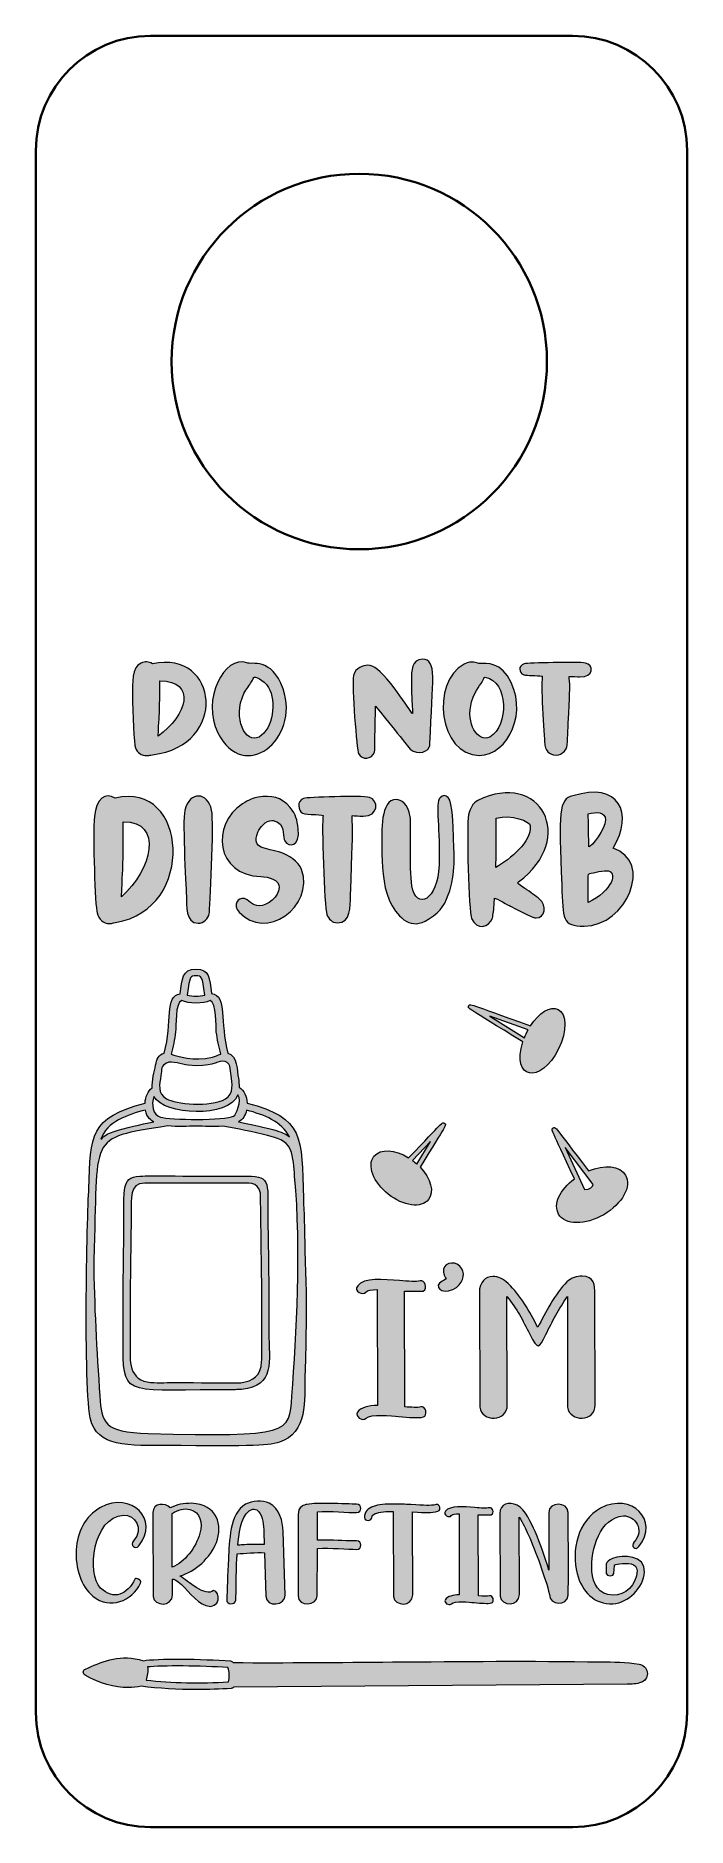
# Model space of a CAD drawing. Header units: inches. Extents: x 36 to 324, y 36 to 828.
import ezdxf

# ---------------------------------------------------------------- set-up
doc = ezdxf.new("R2010")
doc.units = ezdxf.units.IN
doc.header["$MEASUREMENT"] = 0
doc.layers.add('_U+0421_U+043B_U+043E_U+0439 1', color=7, linetype='Continuous')

msp = doc.modelspace()

# ---------------------------------------------------------------- hatches: boundary and pattern name
at = {"layer": '_U+0421_U+043B_U+043E_U+0439 1', "true_color": 0xffffff}
h = msp.add_hatch(color=7, dxfattribs=at)
h.dxf.hatch_style = 2
edge = h.paths.add_edge_path()
edge.add_spline(control_points=[(306.33, 104.55), (306.02, 106.41), (304.58, 107.84), (302.74, 108.1), (297.02, 108.94), (291.25, 109.02), (285.67, 109.1), (255.17, 109.54), (223.93, 109.28), (193.71, 109.03), (170.56, 108.84), (146.62, 108.64), (123.22, 108.76), (123.21, 108.77), (123.21, 108.77), (123.21, 108.78), (122.96, 109.19), (122.52, 109.45), (122.04, 109.49), (109.81, 110.43), (89.07, 110.64), (83.57, 109.6), (73.52, 112.72), (65.94, 109.4), (59.24, 106.47), (59.24, 106.47), (57.9, 105.88), (57.9, 105.88), (57.38, 105.65), (57.03, 105.15), (57, 104.58), (56.97, 104.01), (57.27, 103.48), (57.77, 103.2), (64.18, 99.59), (70.79, 97.72), (76.89, 97.72), (78.84, 97.72), (80.74, 97.92), (82.56, 98.31), (90.28, 97.32), (98.72, 96.82), (107.26, 96.82), (112.32, 96.82), (117.41, 97), (122.41, 97.35), (122.84, 97.38), (123.23, 97.6), (123.49, 97.94), (123.49, 97.94), (297.41, 99.21), (297.41, 99.21), (299.4, 99.22), (301.64, 99.24), (303.76, 100.06), (303.91, 100.12), (304.05, 100.18), (304.18, 100.25), (305.78, 101.07), (306.62, 102.75), (306.33, 104.55)], knot_values=[0, 0, 0, 0, 1, 1, 1, 2, 2, 2, 3, 3, 3, 4, 4, 4, 5, 5, 5, 6, 6, 6, 7, 7, 7, 8, 8, 8, 9, 9, 9, 10, 10, 10, 11, 11, 11, 12, 12, 12, 13, 13, 13, 14, 14, 14, 15, 15, 15, 16, 16, 16, 17, 17, 17, 18, 18, 18, 19, 19, 19, 20, 20, 20, 20], degree=3, periodic=1)
edge = h.paths.add_edge_path()
edge.add_spline(control_points=[(84.74, 101.06), (85.34, 102.78), (85.67, 104.94), (85.4, 106.84), (91.57, 107.52), (109.18, 107.41), (120.95, 106.56), (121.56, 104.93), (121.67, 102.1), (121.21, 100.28), (108.93, 99.47), (96.11, 99.75), (84.74, 101.06)], knot_values=[0, 0, 0, 0, 1, 1, 1, 2, 2, 2, 3, 3, 3, 4, 4, 4, 4], degree=3, periodic=1)
edge = h.paths.add_edge_path()
edge.add_spline(control_points=[(63.12, 440.2), (62.2, 442.83), (61.13, 474.36), (61.91, 482.92), (62.6, 490.44), (66.78, 493.97), (71.14, 490.9), (103.03, 499.17), (107.32, 441.61), (71.24, 436.03), (69.65, 435.85), (70.25, 435.5), (68.6, 435.5), (65.76, 435.5), (63.92, 437.44), (63.12, 440.2)], knot_values=[0, 0, 0, 0, 1, 1, 1, 2, 2, 2, 3, 3, 3, 4, 4, 4, 5, 5, 5, 5], degree=3, periodic=1)
edge = h.paths.add_edge_path()
edge.add_spline(control_points=[(74.64, 480.55), (74.64, 463.48), (74.7, 464.78), (73.85, 447.29), (87.29, 459.32), (92.53, 480.55), (74.64, 480.55)], knot_values=[0, 0, 0, 0, 1, 1, 1, 2, 2, 2, 2], degree=3, periodic=1)
edge = h.paths.add_edge_path()
edge.add_spline(control_points=[(102.63, 447.34), (102.49, 447.43), (100.76, 481.02), (101.85, 485.46), (103.95, 494.58), (112.1, 493.45), (113.73, 485.7), (114.92, 480.19), (112.93, 440.99), (112.7, 439.99), (112.16, 437.7), (110.22, 435.66), (107.85, 435.66), (101.92, 435.66), (102.63, 443.78), (102.63, 447.34)], knot_values=[0, 0, 0, 0, 1, 1, 1, 2, 2, 2, 3, 3, 3, 4, 4, 4, 5, 5, 5, 5], degree=3, periodic=1)
edge = h.paths.add_edge_path()
edge.add_spline(control_points=[(125.94, 440.57), (123.06, 443.79), (125.17, 447.19), (128.22, 446.55), (129.7, 446.28), (131.67, 443.33), (134.84, 443.33), (138.45, 443.33), (143.58, 447.48), (143.58, 451.42), (143.58, 455.15), (139.04, 456.07), (135.43, 456.29), (115.5, 456.93), (113.33, 479.22), (127.37, 488.39), (130.11, 490.17), (132.42, 491.18), (134.29, 491.42), (140.16, 492.15), (144.41, 491.69), (148.46, 486.78), (151.11, 483.57), (151.48, 481.53), (152.02, 477.39), (153.06, 469.34), (147.71, 469.04), (146.03, 472.05), (145.34, 473.35), (146.02, 478.42), (143.37, 479.99), (142.14, 480.72), (141.16, 481.08), (140.42, 481.08), (137.67, 481.08), (135.08, 478.09), (134.21, 475.88), (131.06, 467.93), (137.69, 469.31), (144.76, 466.75), (147.39, 465.79), (152.21, 463), (153.52, 459.34), (159.34, 443.05), (137.43, 427.5), (125.94, 440.57)], knot_values=[0, 0, 0, 0, 1, 1, 1, 2, 2, 2, 3, 3, 3, 4, 4, 4, 5, 5, 5, 6, 6, 6, 7, 7, 7, 8, 8, 8, 9, 9, 9, 10, 10, 10, 11, 11, 11, 12, 12, 12, 13, 13, 13, 14, 14, 14, 15, 15, 15, 15], degree=3, periodic=1)
edge = h.paths.add_edge_path()
edge.add_spline(control_points=[(164.67, 439.54), (163.52, 442.45), (162.3, 481.49), (163.01, 483.27), (163.01, 483.27), (162.98, 483.31), (162.98, 483.31), (162.98, 483.6), (159.29, 483.71), (159, 483.72), (157.72, 483.77), (154.83, 483.81), (153.89, 484.34), (151.92, 485.47), (151.31, 489.69), (154.4, 490.86), (155.88, 491.3), (179.9, 492.18), (183.5, 491.31), (187.57, 490.15), (187.78, 482.94), (180.76, 482.94), (179.68, 482.94), (179, 483.02), (176.81, 483.19), (176.7, 483.19), (175.9, 483.27), (175.83, 483.19), (175.83, 474.61), (176.67, 489.65), (175.11, 447.83), (174.95, 443.05), (175.36, 435.83), (169.24, 435.83), (167, 435.83), (165.4, 437.59), (164.67, 439.54)], knot_values=[0, 0, 0, 0, 1, 1, 1, 2, 2, 2, 3, 3, 3, 4, 4, 4, 5, 5, 5, 6, 6, 6, 7, 7, 7, 8, 8, 8, 9, 9, 9, 10, 10, 10, 11, 11, 11, 12, 12, 12, 12], degree=3, periodic=1)
edge = h.paths.add_edge_path()
edge.add_spline(control_points=[(192.23, 445.93), (189.4, 452.64), (188.97, 461.97), (188.97, 468.62), (188.97, 476.42), (188.25, 490.36), (195.33, 490.36), (197.56, 490.36), (200.58, 488.38), (201.56, 482.77), (202.11, 479.62), (201, 460.38), (202.28, 452.2), (204.27, 441.03), (213.72, 445.95), (214.28, 461.26), (214.85, 476.62), (212.53, 488.95), (214.71, 491.11), (215.9, 492.31), (217.12, 492.41), (218.36, 491.19), (220.41, 489.12), (220.55, 477.49), (220.61, 475.31), (220.84, 466.56), (221.9, 457.71), (218.39, 448.2), (216.53, 442.91), (213.93, 439.7), (208.09, 436.57), (201.17, 432.86), (195.4, 438.89), (192.23, 445.93)], knot_values=[0, 0, 0, 0, 1, 1, 1, 2, 2, 2, 3, 3, 3, 4, 4, 4, 5, 5, 5, 6, 6, 6, 7, 7, 7, 8, 8, 8, 9, 9, 9, 10, 10, 10, 11, 11, 11, 11], degree=3, periodic=1)
edge = h.paths.add_edge_path()
edge.add_spline(control_points=[(228.65, 437.81), (227.5, 440.36), (226.31, 478.46), (227.38, 483.64), (227.94, 486.17), (229.12, 488.82), (231.45, 489.97), (259.08, 503.44), (275.49, 473.35), (249.41, 453.9), (249.36, 453.86), (248.97, 453.58), (248.97, 453.52), (248.97, 453.18), (252.76, 450.68), (253.05, 450.47), (255.9, 448.49), (257.7, 447.18), (258.46, 446.55), (262.57, 443.31), (260.78, 438.01), (257.29, 438.01), (255.96, 438.01), (252.13, 439.74), (245.81, 443.21), (245.43, 443.42), (239.29, 446.8), (238.86, 446.8), (238.8, 446.73), (238.67, 444.99), (238.66, 444.9), (238.49, 441.74), (238.29, 439.27), (237.86, 437.95), (236.46, 433.68), (230.87, 432.48), (228.65, 437.81)], knot_values=[0, 0, 0, 0, 1, 1, 1, 2, 2, 2, 3, 3, 3, 4, 4, 4, 5, 5, 5, 6, 6, 6, 7, 7, 7, 8, 8, 8, 9, 9, 9, 10, 10, 10, 11, 11, 11, 12, 12, 12, 12], degree=3, periodic=1)
edge = h.paths.add_edge_path()
edge.add_spline(control_points=[(254.63, 478.79), (254.48, 480.73), (246.36, 483.88), (239.57, 482.15), (239.57, 473.77), (239.58, 471.52), (239.54, 467.57), (239.49, 462.86), (239.49, 463.4), (239.35, 460.29), (245.85, 464.06), (255.14, 471.56), (254.63, 478.79)], knot_values=[0, 0, 0, 0, 1, 1, 1, 2, 2, 2, 3, 3, 3, 4, 4, 4, 4], degree=3, periodic=1)
edge = h.paths.add_edge_path()
edge.add_spline(control_points=[(268.53, 452.62), (267.17, 484.92), (267.19, 490.63), (273.43, 491.93), (293.78, 498.41), (300.76, 484.39), (291.21, 468.79), (309.29, 463.07), (297.26, 434.38), (278.39, 434.38), (268.54, 434.38), (269.22, 437.17), (268.53, 452.62)], knot_values=[0, 0, 0, 0, 1, 1, 1, 2, 2, 2, 3, 3, 3, 4, 4, 4, 4], degree=3, periodic=1)
edge = h.paths.add_edge_path()
edge.add_spline(control_points=[(288.33, 458.89), (286.28, 458.89), (280.67, 457.53), (280.67, 457.53), (280.44, 457.53), (280.41, 457.39), (280.36, 457.16), (280.24, 456.54), (280.23, 455.04), (280.21, 454.04), (280.17, 451.75), (280.18, 450.29), (280.18, 444.86), (290.91, 449.78), (293.83, 458.89), (288.33, 458.89)], knot_values=[0, 0, 0, 0, 1, 1, 1, 2, 2, 2, 3, 3, 3, 4, 4, 4, 5, 5, 5, 5], degree=3, periodic=1)
edge = h.paths.add_edge_path()
edge.add_spline(control_points=[(287.88, 481.33), (287.88, 484.91), (283.59, 485.02), (280.28, 484.05), (280.28, 481.06), (280.49, 472.32), (280.57, 469.41), (281.57, 469.41), (287.88, 477.15), (287.88, 481.33)], knot_values=[0, 0, 0, 0, 1, 1, 1, 2, 2, 2, 3, 3, 3, 3], degree=3, periodic=1)
edge = h.paths.add_edge_path()
edge.add_spline(control_points=[(80.09, 513.2), (79.43, 514.68), (78.72, 528.28), (78.72, 537.09), (78.72, 541.46), (78.35, 549.09), (82.51, 550.68), (84.52, 551.45), (85.68, 551.44), (87.54, 550.41), (117.2, 556.49), (121.16, 514.22), (87.63, 510.14), (86.13, 510.01), (86.71, 509.75), (85.17, 509.75), (82.62, 509.75), (80.86, 511.1), (80.09, 513.2)], knot_values=[0, 0, 0, 0, 1, 1, 1, 2, 2, 2, 3, 3, 3, 4, 4, 4, 5, 5, 5, 6, 6, 6, 6], degree=3, periodic=1)
edge = h.paths.add_edge_path()
edge.add_spline(control_points=[(90.78, 542.81), (90.78, 530.41), (90.83, 531.24), (90.05, 518.41), (102.85, 527.46), (107.22, 542.81), (90.78, 542.81)], knot_values=[0, 0, 0, 0, 1, 1, 1, 2, 2, 2, 2], degree=3, periodic=1)
edge = h.paths.add_edge_path()
edge.add_spline(control_points=[(116.53, 519.77), (108.9, 534.56), (119.64, 554.43), (129.28, 550.74), (131.32, 549.81), (140.08, 553.59), (145.42, 539.24), (152.86, 516.73), (128.07, 497.26), (116.53, 519.77)], knot_values=[0, 0, 0, 0, 1, 1, 1, 2, 2, 2, 3, 3, 3, 3], degree=3, periodic=1)
edge = h.paths.add_edge_path()
edge.add_spline(control_points=[(134.7, 517.98), (141.08, 521.55), (142.42, 533.76), (138.91, 539.9), (136.66, 543.48), (132.71, 544.96), (132.31, 544.29), (132.31, 544.29), (131.9, 543.27), (131.39, 542.42), (130.31, 540.63), (129.09, 539.36), (128.04, 537.18), (122.73, 526.12), (128.88, 514.9), (134.7, 517.98)], knot_values=[0, 0, 0, 0, 1, 1, 1, 2, 2, 2, 3, 3, 3, 4, 4, 4, 5, 5, 5, 5], degree=3, periodic=1)
edge = h.paths.add_edge_path()
edge.add_spline(control_points=[(178.65, 510.63), (178.01, 511.8), (175.48, 540.96), (176.53, 545.14), (176.95, 546.87), (177.87, 548.07), (179.29, 548.71), (184.14, 551.2), (187.56, 550.46), (201.78, 529.22), (203.36, 526.85), (202.06, 528.93), (202.06, 542.93), (202.06, 547.41), (202.19, 552.34), (206.99, 552.34), (213.51, 552.34), (211.34, 543.75), (210.23, 515.08), (210.22, 514.7), (210.18, 513.76), (209.99, 513.44), (208.71, 510.8), (203.03, 509.75), (200.39, 514.02), (200.21, 514.29), (186.25, 531.61), (186.25, 531.61), (186.15, 531.51), (185.94, 511.71), (185.76, 511.35), (184.62, 507.93), (180.17, 507.79), (178.65, 510.63)], knot_values=[0, 0, 0, 0, 1, 1, 1, 2, 2, 2, 3, 3, 3, 4, 4, 4, 5, 5, 5, 6, 6, 6, 7, 7, 7, 8, 8, 8, 9, 9, 9, 10, 10, 10, 11, 11, 11, 11], degree=3, periodic=1)
edge = h.paths.add_edge_path()
edge.add_spline(control_points=[(225.35, 550.17), (229.06, 551.99), (230.83, 550.73), (231.83, 550.54), (233.28, 550.27), (239.54, 552.12), (244.55, 545.02), (254.56, 529.51), (244.73, 509.84), (232.07, 509.84), (214.3, 509.84), (210.44, 542.24), (225.35, 550.17)], knot_values=[0, 0, 0, 0, 1, 1, 1, 2, 2, 2, 3, 3, 3, 4, 4, 4, 4], degree=3, periodic=1)
edge = h.paths.add_edge_path()
edge.add_spline(control_points=[(236.67, 517.98), (245.26, 522.78), (244.92, 542.82), (234.74, 544.44), (234.31, 544.52), (234.24, 544.27), (234.07, 543.81), (232.74, 540.55), (230.39, 539.62), (228.71, 533.61), (225.89, 523.86), (231.58, 515.29), (236.67, 517.98)], knot_values=[0, 0, 0, 0, 1, 1, 1, 2, 2, 2, 3, 3, 3, 4, 4, 4, 4], degree=3, periodic=1)
edge = h.paths.add_edge_path()
edge.add_spline(control_points=[(261.07, 514.31), (260.95, 515.31), (259.11, 539.89), (259.94, 544.75), (259.94, 544.75), (259.97, 544.81), (259.97, 544.81), (259.97, 544.81), (259.94, 544.84), (259.94, 544.84), (259.94, 545.06), (253.27, 545.27), (253.03, 545.29), (252.33, 545.35), (251.82, 545.45), (251.5, 545.59), (249.74, 546.39), (249.05, 549.5), (251.97, 550.38), (253.38, 550.71), (275.67, 551.34), (278.98, 550.71), (282.76, 549.86), (282.93, 544.56), (276.44, 544.56), (276.36, 544.56), (271.92, 544.8), (271.87, 544.75), (271.87, 538.3), (272.66, 549.58), (271.2, 518.8), (271.06, 515.41), (270.98, 513.78), (270.47, 512.78), (269.76, 511.29), (268.2, 510.26), (267.2, 510.07), (264.02, 509.45), (261.43, 511.3), (261.07, 514.31)], knot_values=[0, 0, 0, 0, 1, 1, 1, 2, 2, 2, 3, 3, 3, 4, 4, 4, 5, 5, 5, 6, 6, 6, 7, 7, 7, 8, 8, 8, 9, 9, 9, 10, 10, 10, 11, 11, 11, 12, 12, 12, 13, 13, 13, 13], degree=3, periodic=1)
edge = h.paths.add_edge_path()
edge.add_spline(control_points=[(186.93, 273.69), (184.39, 273.69), (182.49, 273.41), (181.94, 272.51), (180.85, 270.87), (176.23, 272.96), (178.32, 275.41), (181.13, 278.95), (189.66, 278.22), (196.82, 277.68), (200.72, 277.31), (204.26, 277.04), (205.99, 277.5), (207.89, 278.13), (209.52, 274.32), (207.26, 273.05), (207.26, 273.05), (199, 272.96), (199, 272.96), (199, 272.96), (199.09, 221.8), (199.09, 221.8), (202.18, 221.62), (204.72, 221.43), (206.17, 221.8), (208.44, 222.52), (209.44, 217.9), (207.35, 217.35), (205.17, 216.81), (200.91, 217.17), (196.37, 217.53), (193.56, 217.72), (183.94, 218.99), (182.03, 216.81), (180.31, 215.18), (177.04, 217.72), (178.22, 219.44), (179.58, 221.62), (183.03, 222.34), (187.02, 222.43), (187.02, 222.43), (186.93, 273.69), (186.93, 273.69)], knot_values=[0, 0, 0, 0, 1, 1, 1, 2, 2, 2, 3, 3, 3, 4, 4, 4, 5, 5, 5, 6, 6, 6, 7, 7, 7, 8, 8, 8, 9, 9, 9, 10, 10, 10, 11, 11, 11, 12, 12, 12, 13, 13, 13, 14, 14, 14, 14], degree=3, periodic=1)
edge = h.paths.add_edge_path()
edge.add_spline(control_points=[(220.32, 273.69), (215.42, 271.33), (211.43, 275.23), (215.7, 277.41), (218.51, 278.95), (217.33, 278.4), (217.24, 278.86), (217.24, 278.86), (215.79, 280.94), (216.24, 282.76), (216.87, 285.84), (222.32, 286.66), (224.41, 282.85), (225.86, 280.13), (225.13, 276.04), (220.32, 273.69)], knot_values=[0, 0, 0, 0, 1, 1, 1, 2, 2, 2, 3, 3, 3, 4, 4, 4, 5, 5, 5, 5], degree=3, periodic=1)
edge = h.paths.add_edge_path()
edge.add_spline(control_points=[(244.45, 222.71), (244.54, 214.9), (233.02, 215.18), (232.3, 221.71), (232.3, 221.71), (232.11, 272.42), (232.11, 272.42), (232.11, 277.04), (234.84, 279.49), (238.01, 279.49), (240.37, 279.49), (242.73, 278.4), (244.82, 276.41), (250.26, 271.15), (254.43, 263.89), (257.97, 257), (261.24, 263.25), (265.68, 271.96), (270.85, 277.04), (272.58, 278.77), (275.21, 279.76), (277.57, 279.67), (282.92, 279.58), (283.19, 275.68), (283.19, 271.69), (283.19, 271.69), (283.37, 222.71), (283.37, 222.71), (283.37, 214.9), (271.94, 215.18), (271.13, 221.71), (271.13, 221.71), (271.04, 270.6), (271.04, 270.6), (267.32, 265.25), (264.41, 259.63), (261.51, 253.82), (258.33, 247.56), (258.15, 246.66), (254.43, 253.91), (251.17, 260.35), (248.81, 265.07), (244.27, 270.6), (244.27, 270.6), (244.45, 222.71), (244.45, 222.71)], knot_values=[0, 0, 0, 0, 1, 1, 1, 2, 2, 2, 3, 3, 3, 4, 4, 4, 5, 5, 5, 6, 6, 6, 7, 7, 7, 8, 8, 8, 9, 9, 9, 10, 10, 10, 11, 11, 11, 12, 12, 12, 13, 13, 13, 14, 14, 14, 15, 15, 15, 15], degree=3, periodic=1)
edge = h.paths.add_edge_path()
edge.add_spline(control_points=[(53.85, 158.69), (54.36, 166.24), (57.72, 173.6), (64.64, 177.34), (78.23, 184.71), (90.86, 171.95), (81.53, 160.4), (79.94, 158.43), (77.53, 160.78), (79.24, 162.62), (84.07, 167.89), (79.81, 174.3), (74.74, 173.98), (61.28, 173.09), (58.23, 148.03), (64.64, 141.74), (70.42, 136.03), (76.58, 138.89), (79.75, 145.68), (80.13, 146.44), (83.05, 145.3), (82.35, 143.9), (78.42, 135.91), (68.89, 131.97), (61.28, 138.13), (56.07, 142.31), (53.34, 150.56), (53.85, 158.69)], knot_values=[0, 0, 0, 0, 1, 1, 1, 2, 2, 2, 3, 3, 3, 4, 4, 4, 5, 5, 5, 6, 6, 6, 7, 7, 7, 8, 8, 8, 9, 9, 9, 9], degree=3, periodic=1)
edge = h.paths.add_edge_path()
edge.add_spline(control_points=[(96.41, 138.76), (96.41, 133.3), (88.41, 133.49), (87.84, 138.06), (87.84, 138.06), (87.78, 175.06), (87.78, 175.06), (87.78, 179.5), (93.3, 179.57), (95.46, 177.15), (98.25, 178.61), (101.62, 179.25), (104.79, 179.18), (116.41, 178.8), (118.76, 169.29), (115.84, 161.92), (113.23, 155.2), (106.51, 148.85), (99.71, 147.07), (99.78, 147.01), (99.9, 147.01), (99.97, 146.95), (102.89, 144.98), (111.27, 137.43), (114.5, 140.66), (117.99, 140.41), (117.61, 131.91), (111.2, 133.94), (106.82, 135.33), (102.44, 141.93), (99.01, 144.47), (98.06, 145.23), (97.17, 145.68), (96.41, 145.68), (96.41, 145.68), (96.41, 138.76), (96.41, 138.76)], knot_values=[0, 0, 0, 0, 1, 1, 1, 2, 2, 2, 3, 3, 3, 4, 4, 4, 5, 5, 5, 6, 6, 6, 7, 7, 7, 8, 8, 8, 9, 9, 9, 10, 10, 10, 11, 11, 11, 12, 12, 12, 12], degree=3, periodic=1)
edge = h.paths.add_edge_path()
edge.add_spline(control_points=[(96.35, 151.01), (101.68, 152.98), (106.89, 159.77), (108.54, 165.92), (109.81, 170.74), (108.85, 175.12), (104.09, 176.46), (101.68, 177.15), (98.76, 176.27), (96.28, 174.74), (96.28, 174.74), (96.35, 151.01), (96.35, 151.01)], knot_values=[0, 0, 0, 0, 1, 1, 1, 2, 2, 2, 3, 3, 3, 4, 4, 4, 4], degree=3, periodic=1)
edge = h.paths.add_edge_path()
edge.add_spline(control_points=[(146.25, 138.51), (146.44, 134.25), (137.94, 132.73), (137.75, 138.19), (137.75, 138.19), (137.11, 157.35), (137.11, 157.35), (133.43, 157.54), (128.29, 157.04), (125.05, 156.91), (124.99, 156.21), (124.92, 155.51), (124.92, 154.82), (124.54, 147.64), (124.61, 139.9), (124.42, 136.35), (124.16, 134.06), (120.23, 134.38), (120.42, 136.54), (120.67, 140.6), (120.67, 147.77), (121.18, 154.43), (121.56, 162.3), (121.62, 174.74), (128.73, 178.74), (131.84, 180.45), (136.1, 180.64), (139.21, 179.18), (143.78, 176.9), (145.24, 171.38), (145.36, 166.68), (145.36, 166.68), (146.25, 138.51), (146.25, 138.51)], knot_values=[0, 0, 0, 0, 1, 1, 1, 2, 2, 2, 3, 3, 3, 4, 4, 4, 5, 5, 5, 6, 6, 6, 7, 7, 7, 8, 8, 8, 9, 9, 9, 10, 10, 10, 11, 11, 11, 11], degree=3, periodic=1)
edge = h.paths.add_edge_path()
edge.add_spline(control_points=[(136.86, 166.37), (136.73, 169.6), (136.41, 173.16), (134.64, 175.38), (133.43, 176.9), (131.78, 176.9), (130.32, 175.89), (126.45, 173.09), (125.69, 164.72), (125.31, 160.66), (126.38, 160.72), (127.59, 160.91), (132.03, 160.97), (133.75, 161.04), (135.46, 161.04), (136.99, 160.97), (136.99, 160.97), (136.86, 166.37), (136.86, 166.37)], knot_values=[0, 0, 0, 0, 1, 1, 1, 2, 2, 2, 3, 3, 3, 4, 4, 4, 5, 5, 5, 6, 6, 6, 6], degree=3, periodic=1)
edge = h.paths.add_edge_path()
edge.add_spline(control_points=[(160.45, 138.32), (160.52, 134.06), (151.95, 133.17), (151.95, 138.32), (151.95, 138.32), (152.07, 174.23), (152.07, 174.23), (152.07, 175.76), (152.2, 177.03), (153.72, 177.92), (154.36, 178.36), (155.12, 178.61), (155.95, 178.68), (158.42, 179.19), (161.98, 179.19), (165.59, 179.12), (170.86, 179.06), (176.2, 178.8), (177.72, 178.8), (180.45, 178.8), (180.26, 175.12), (177.78, 175.06), (174.23, 175.12), (165.97, 175.82), (160.52, 175.44), (160.52, 175.44), (160.52, 174.11), (160.52, 174.11), (160.52, 174.11), (160.58, 162.88), (160.58, 162.88), (162.17, 162.88), (163.88, 162.88), (165.59, 162.88), (170.86, 162.75), (176.19, 162.5), (177.72, 162.56), (180.45, 162.56), (180.26, 158.82), (177.78, 158.82), (174.23, 158.88), (165.97, 159.58), (160.58, 159.2), (160.58, 159.2), (160.45, 138.32), (160.45, 138.32)], knot_values=[0, 0, 0, 0, 1, 1, 1, 2, 2, 2, 3, 3, 3, 4, 4, 4, 5, 5, 5, 6, 6, 6, 7, 7, 7, 8, 8, 8, 9, 9, 9, 10, 10, 10, 11, 11, 11, 12, 12, 12, 13, 13, 13, 14, 14, 14, 15, 15, 15, 15], degree=3, periodic=1)
edge = h.paths.add_edge_path()
edge.add_spline(control_points=[(189.7, 175.44), (186.65, 175.12), (184.62, 174.42), (184.56, 172.97), (184.56, 171.57), (181.32, 170.87), (181.32, 172.97), (181.32, 175.44), (182.84, 176.96), (185.26, 177.79), (187.54, 178.68), (190.72, 178.87), (194.21, 178.87), (196.68, 178.87), (199.28, 178.74), (201.82, 178.61), (208.11, 178.3), (210.14, 177.98), (213, 178.61), (214.65, 178.99), (215.34, 176.26), (213.82, 175.76), (210.58, 174.74), (209.06, 175.12), (202.52, 175.38), (202.58, 174.68), (202.52, 173.92), (202.52, 173.35), (202.52, 173.35), (202.65, 138.76), (202.65, 138.76), (202.65, 133.3), (194.65, 133.49), (194.08, 138.06), (194.08, 138.06), (194.02, 175.06), (194.02, 175.06), (194.02, 175.25), (194.02, 175.44), (194.02, 175.63), (192.43, 175.63), (190.97, 175.57), (189.7, 175.44)], knot_values=[0, 0, 0, 0, 1, 1, 1, 2, 2, 2, 3, 3, 3, 4, 4, 4, 5, 5, 5, 6, 6, 6, 7, 7, 7, 8, 8, 8, 9, 9, 9, 10, 10, 10, 11, 11, 11, 12, 12, 12, 13, 13, 13, 14, 14, 14, 14], degree=3, periodic=1)
edge = h.paths.add_edge_path()
edge.add_spline(control_points=[(223.18, 174.55), (221.4, 174.55), (220.07, 174.36), (219.69, 173.73), (218.93, 172.58), (215.69, 174.04), (217.15, 175.76), (219.12, 178.23), (225.08, 177.72), (230.1, 177.34), (232.83, 177.09), (235.3, 176.9), (236.51, 177.22), (237.84, 177.66), (238.98, 175), (237.4, 174.11), (237.4, 174.11), (231.62, 174.04), (231.62, 174.04), (231.62, 174.04), (231.68, 138.25), (231.68, 138.25), (233.84, 138.13), (235.62, 138), (236.64, 138.25), (238.22, 138.76), (238.92, 135.52), (237.46, 135.14), (235.94, 134.76), (232.95, 135.02), (229.78, 135.27), (227.81, 135.4), (221.08, 136.29), (219.75, 134.76), (218.54, 133.62), (216.26, 135.4), (217.08, 136.6), (218.04, 138.13), (220.45, 138.63), (223.24, 138.7), (223.24, 138.7), (223.18, 174.55), (223.18, 174.55)], knot_values=[0, 0, 0, 0, 1, 1, 1, 2, 2, 2, 3, 3, 3, 4, 4, 4, 5, 5, 5, 6, 6, 6, 7, 7, 7, 8, 8, 8, 9, 9, 9, 10, 10, 10, 11, 11, 11, 12, 12, 12, 13, 13, 13, 14, 14, 14, 14], degree=3, periodic=1)
edge = h.paths.add_edge_path()
edge.add_spline(control_points=[(248.87, 178.3), (252.36, 176.65), (255.15, 170.3), (256.74, 166.68), (259.09, 161.29), (261.18, 155.32), (262.9, 149.68), (262.9, 149.68), (262.83, 175.19), (262.83, 175.19), (262.83, 180.01), (271.34, 180.01), (271.34, 175.19), (271.34, 171.06), (271.72, 145.04), (271.34, 138.57), (271.02, 133.49), (263.15, 134.13), (263.09, 138.89), (261.44, 146.12), (256.93, 157.99), (253.76, 165.35), (252.61, 167.95), (251.28, 170.68), (249.69, 173.03), (249.69, 173.03), (249.82, 138.89), (249.82, 138.89), (249.82, 133.43), (241.82, 133.62), (241.25, 138.19), (241.25, 138.19), (241.19, 174.62), (241.19, 174.62), (241.19, 179.25), (245.38, 180.01), (248.87, 178.3)], knot_values=[0, 0, 0, 0, 1, 1, 1, 2, 2, 2, 3, 3, 3, 4, 4, 4, 5, 5, 5, 6, 6, 6, 7, 7, 7, 8, 8, 8, 9, 9, 9, 10, 10, 10, 11, 11, 11, 12, 12, 12, 12], degree=3, periodic=1)
edge = h.paths.add_edge_path()
edge.add_spline(control_points=[(302.6, 160.02), (301.07, 158.05), (298.85, 160.27), (300.5, 162.11), (305.39, 167.38), (300.95, 173.92), (295.8, 173.6), (285.58, 172.97), (281.14, 158.94), (281.9, 149.1), (282.29, 143.65), (284.82, 138.76), (291.17, 138.57), (296.69, 138.38), (301.71, 143.14), (301.84, 149.3), (301.9, 152.85), (297.39, 152.91), (294.09, 152.41), (292.7, 152.15), (291.93, 152.09), (291.87, 151.64), (291.87, 151.64), (291.62, 148.15), (291.62, 148.15), (291.55, 146.88), (288.25, 146.82), (288.25, 148.22), (288.25, 151.52), (287.3, 153.42), (290.98, 154.82), (295.74, 156.59), (305.52, 156.28), (305.14, 148.79), (304.76, 141.93), (298.03, 135.21), (291.17, 134.76), (282.86, 134.32), (277.46, 140.28), (275.37, 148.09), (272.64, 158.31), (275.68, 171.57), (285.71, 177.03), (299.3, 184.33), (311.99, 171.57), (302.6, 160.02)], knot_values=[0, 0, 0, 0, 1, 1, 1, 2, 2, 2, 3, 3, 3, 4, 4, 4, 5, 5, 5, 6, 6, 6, 7, 7, 7, 8, 8, 8, 9, 9, 9, 10, 10, 10, 11, 11, 11, 12, 12, 12, 13, 13, 13, 14, 14, 14, 15, 15, 15, 15], degree=3, periodic=1)
edge = h.paths.add_edge_path()
edge.add_spline(control_points=[(296.76, 324.25), (294.32, 328.44), (287.4, 329.1), (280.32, 326.2), (265.17, 346.08), (265.86, 345.8), (264.76, 345.15), (263.67, 344.49), (263.76, 345.18), (274.14, 322.7), (267.74, 317.94), (264.64, 311.34), (267.15, 307.02), (269.99, 302.14), (278.92, 302.04), (287.1, 306.8), (295.27, 311.56), (299.6, 319.37), (296.76, 324.25)], knot_values=[0, 0, 0, 0, 1, 1, 1, 2, 2, 2, 3, 3, 3, 4, 4, 4, 5, 5, 5, 6, 6, 6, 6], degree=3, periodic=1)
edge = h.paths.add_edge_path()
edge.add_spline(control_points=[(282.47, 320.07), (282.14, 319.34), (281.14, 317.91), (278.56, 317.9), (278.56, 317.9), (270.01, 336.44), (270.01, 336.44), (270.01, 336.44), (282.47, 320.07), (282.47, 320.07)], knot_values=[0, 0, 0, 0, 1, 1, 1, 2, 2, 2, 3, 3, 3, 3], degree=3, periodic=1)
edge = h.paths.add_edge_path()
edge.add_spline(control_points=[(216.71, 347.18), (215.71, 347.95), (216.24, 347.97), (200.83, 331.95), (194.77, 335.7), (188.28, 336.12), (185.5, 332.62), (182.34, 328.64), (185.18, 321.13), (191.84, 315.84), (198.5, 310.55), (206.46, 309.48), (209.62, 313.46), (212.32, 316.85), (210.63, 322.82), (205.94, 327.79), (217.62, 346.95), (217.72, 346.41), (216.71, 347.18)], knot_values=[0, 0, 0, 0, 1, 1, 1, 2, 2, 2, 3, 3, 3, 4, 4, 4, 5, 5, 5, 6, 6, 6, 6], degree=3, periodic=1)
edge = h.paths.add_edge_path()
edge.add_spline(control_points=[(204.45, 329.18), (203.84, 329.69), (203.08, 330.32), (202.49, 330.79), (202.49, 330.79), (210.51, 339.13), (210.51, 339.13), (210.51, 339.13), (204.45, 329.18), (204.45, 329.18)], knot_values=[0, 0, 0, 0, 1, 1, 1, 2, 2, 2, 3, 3, 3, 3], degree=3, periodic=1)
edge = h.paths.add_edge_path()
edge.add_spline(control_points=[(266.92, 397.55), (263.57, 399.21), (258.51, 396.05), (254.74, 390.31), (226.82, 400.25), (227.94, 400.26), (227.39, 399.1), (226.83, 397.95), (226.13, 398.84), (251.31, 383.17), (246, 366.74), (259.17, 364.11), (267.13, 380.16), (270.93, 387.82), (270.84, 395.61), (266.92, 397.55)], knot_values=[0, 0, 0, 0, 1, 1, 1, 2, 2, 2, 3, 3, 3, 4, 4, 4, 5, 5, 5, 5], degree=3, periodic=1)
edge = h.paths.add_edge_path()
edge.add_spline(control_points=[(253.72, 388.55), (253.22, 387.55), (252.52, 386.1), (252.05, 385.06), (252.05, 385.06), (236.71, 394.61), (236.71, 394.61), (236.71, 394.61), (253.72, 388.55), (253.72, 388.55)], knot_values=[0, 0, 0, 0, 1, 1, 1, 2, 2, 2, 3, 3, 3, 3], degree=3, periodic=1)
edge = h.paths.add_edge_path()
edge.add_spline(control_points=[(154.93, 289.79), (154.92, 302.23), (154.48, 307.64), (154.31, 313.92), (153.59, 341.51), (154.63, 349.39), (129.41, 356.15), (129.25, 359.02), (128.09, 361.8), (125.94, 363.14), (125.94, 364.35), (125.78, 365.68), (125.55, 367.19), (125.06, 370.32), (125.14, 377.24), (120.9, 378.16), (117.17, 392.07), (120.83, 403.51), (113.71, 404.54), (112.89, 411.58), (112.62, 415.37), (106.82, 415.38), (100.73, 415.39), (100.65, 410.94), (99.89, 404.5), (92.86, 403.44), (96.52, 392.1), (92.77, 378.14), (90.23, 377.78), (89.48, 375.24), (88.96, 372.9), (88.33, 370.02), (87.39, 366.11), (87.41, 362.89), (85.52, 361.49), (84.46, 358.85), (84.28, 356.13), (59.71, 349.6), (60.24, 342.28), (59.47, 318.24), (58.65, 307.91), (56.68, 223.8), (60.77, 214.29), (65.39, 203.55), (78.46, 204.76), (100.3, 204.68), (136.4, 204.53), (140.35, 204.58), (145.74, 207.09), (156.81, 212.26), (154.7, 227.67), (155.02, 237.76), (156.1, 271.69), (155.41, 275.58), (154.93, 289.79)], knot_values=[0, 0, 0, 0, 1, 1, 1, 2, 2, 2, 3, 3, 3, 4, 4, 4, 5, 5, 5, 6, 6, 6, 7, 7, 7, 8, 8, 8, 9, 9, 9, 10, 10, 10, 11, 11, 11, 12, 12, 12, 13, 13, 13, 14, 14, 14, 15, 15, 15, 16, 16, 16, 17, 17, 17, 18, 18, 18, 18], degree=3, periodic=1)
edge = h.paths.add_edge_path()
edge.add_spline(control_points=[(85.72, 210.05), (65.83, 210.56), (65.12, 214.94), (64.33, 226.51), (62.96, 246.75), (61.72, 266.95), (61.63, 286.7), (63.77, 342.73), (57.98, 340.23), (94.38, 346.05), (98.61, 345.54), (103.24, 345.91), (106.82, 345.91), (110.28, 345.91), (114.59, 345.58), (118.63, 345.97), (125.32, 344.87), (131.93, 343.39), (138.5, 341.75), (142.54, 340.74), (146.58, 339.91), (148.45, 335.74), (150.09, 332.11), (150.07, 327.72), (150.43, 323.81), (153.49, 290.58), (151.13, 254.41), (149.26, 226.51), (148.16, 210.05), (148.4, 208.44), (85.72, 210.05)], knot_values=[0, 0, 0, 0, 1, 1, 1, 2, 2, 2, 3, 3, 3, 4, 4, 4, 5, 5, 5, 6, 6, 6, 7, 7, 7, 8, 8, 8, 9, 9, 9, 10, 10, 10, 10], degree=3, periodic=1)
edge = h.paths.add_edge_path()
edge.add_spline(control_points=[(129.16, 353.03), (136.91, 350.92), (144.71, 348.1), (148.18, 341.16), (146.55, 342.56), (144.79, 344), (125.56, 347.83), (127.6, 348.92), (128.66, 350.67), (129.16, 353.03)], knot_values=[0, 0, 0, 0, 1, 1, 1, 2, 2, 2, 3, 3, 3, 3], degree=3, periodic=1)
edge = h.paths.add_edge_path()
edge.add_spline(control_points=[(106.82, 412.34), (109.43, 412.35), (109.51, 412.58), (110.76, 403.9), (108.26, 403.23), (105.42, 403.26), (102.91, 403.91), (104.22, 412.82), (104.21, 412.33), (106.82, 412.34)], knot_values=[0, 0, 0, 0, 1, 1, 1, 2, 2, 2, 3, 3, 3, 3], degree=3, periodic=1)
edge = h.paths.add_edge_path()
edge.add_spline(control_points=[(97.8, 387.58), (98.09, 389.92), (97.48, 400.58), (100.55, 401.48), (103.36, 399.98), (110.27, 399.92), (113.05, 401.45), (116.06, 400.58), (115.52, 389.84), (115.8, 387.58), (116.22, 384.27), (116.92, 381.03), (117.79, 377.82), (116.51, 377.36), (115.25, 376.69), (114.05, 376.41), (105.62, 374.43), (98.8, 376.91), (95.78, 377.73), (96.67, 380.97), (97.38, 384.24), (97.8, 387.58)], knot_values=[0, 0, 0, 0, 1, 1, 1, 2, 2, 2, 3, 3, 3, 4, 4, 4, 5, 5, 5, 6, 6, 6, 7, 7, 7, 7], degree=3, periodic=1)
edge = h.paths.add_edge_path()
edge.add_spline(control_points=[(91.33, 368.28), (91.75, 370.98), (91.29, 372.72), (93.82, 373.86), (96.48, 375.05), (100.37, 373.1), (103.38, 372.83), (114.14, 371.89), (115.62, 374.65), (118.51, 374.7), (122.36, 374.77), (121.94, 370.75), (122.33, 368.29), (122.85, 365.04), (123.67, 360.19), (119.9, 358), (113.2, 354.13), (97.58, 355.79), (93.74, 358.01), (89.6, 360.41), (90.75, 364.53), (91.33, 368.28)], knot_values=[0, 0, 0, 0, 1, 1, 1, 2, 2, 2, 3, 3, 3, 4, 4, 4, 5, 5, 5, 6, 6, 6, 7, 7, 7, 7], degree=3, periodic=1)
edge = h.paths.add_edge_path()
edge.add_spline(control_points=[(125.39, 359.74), (127.25, 357.15), (124.55, 350.91), (123.47, 350.34), (119.63, 348.32), (95.2, 348.7), (91.17, 349.92), (87.76, 350.95), (86.92, 355.55), (88.24, 359.05), (92.62, 350.74), (121.24, 349.29), (125.39, 359.74)], knot_values=[0, 0, 0, 0, 1, 1, 1, 2, 2, 2, 3, 3, 3, 4, 4, 4, 4], degree=3, periodic=1)
edge = h.paths.add_edge_path()
edge.add_spline(control_points=[(84.46, 353.07), (85.13, 349.55), (86.93, 348.47), (88.24, 347.78), (82.15, 346.68), (76.03, 345.34), (70.24, 343.47), (67.93, 342.72), (66.11, 341.61), (64.72, 340.14), (67.43, 348), (76.5, 350.96), (84.46, 353.07)], knot_values=[0, 0, 0, 0, 1, 1, 1, 2, 2, 2, 3, 3, 3, 4, 4, 4, 4], degree=3, periodic=1)
edge = h.paths.add_edge_path()
edge.add_spline(control_points=[(138.65, 301.47), (138.36, 321.12), (140.51, 323.83), (129.49, 323.82), (86.58, 323.78), (89.47, 324.2), (81.92, 323.83), (73.19, 323.41), (75.21, 318.04), (74.85, 293.71), (74.62, 278.2), (74.52, 262.69), (74.59, 247.18), (74.68, 225.6), (77.15, 229.43), (124.25, 229.43), (124.73, 229.43), (126.97, 229.53), (126.97, 229.53), (142.01, 231.2), (139.01, 241.62), (139.05, 254.93), (139.11, 270.45), (138.89, 285.96), (138.65, 301.47)], knot_values=[0, 0, 0, 0, 1, 1, 1, 2, 2, 2, 3, 3, 3, 4, 4, 4, 5, 5, 5, 6, 6, 6, 7, 7, 7, 8, 8, 8, 8], degree=3, periodic=1)
edge = h.paths.add_edge_path()
edge.add_spline(control_points=[(135.84, 241.71), (135.49, 235.72), (132.19, 233.24), (126.66, 232.48), (126.66, 232.48), (122.81, 232.37), (96.94, 232.6), (93.15, 232.63), (89.05, 232.16), (85.29, 232.86), (76.31, 234.54), (77.78, 243.94), (77.72, 251.06), (77.57, 268.56), (77.96, 292.27), (78.2, 308.33), (78.28, 313.38), (77.07, 320.71), (84.15, 320.71), (93.15, 320.7), (116.61, 320.7), (125.59, 320.71), (129.64, 320.71), (134.13, 321.72), (135.32, 316.31), (135.43, 315.83), (135.91, 273.84), (135.91, 273.35), (135.95, 269.19), (136.07, 245.7), (135.84, 241.71)], knot_values=[0, 0, 0, 0, 1, 1, 1, 2, 2, 2, 3, 3, 3, 4, 4, 4, 5, 5, 5, 6, 6, 6, 7, 7, 7, 8, 8, 8, 9, 9, 9, 10, 10, 10, 10], degree=3, periodic=1)

# ---------------------------------------------------------------- linework, layer by layer
at = {"layer": '_U+0421_U+043B_U+043E_U+0439 1', "color": 1, "lineweight": 35, "true_color": 0xff0000}
for points, knots in [([(36, 777.28), (36, 777.28), (36, 86.72), (36, 86.72), (36, 58.71), (58.71, 36), (86.72, 36), (86.72, 36), (273.28, 36), (273.28, 36), (301.29, 36), (324, 58.71), (324, 86.72), (324, 86.72), (324, 777.28), (324, 777.28), (324, 805.29), (301.29, 828), (273.28, 828), (273.28, 828), (86.72, 828), (86.72, 828), (58.71, 828), (36, 805.29), (36, 777.28)], [0, 0, 0, 0, 1, 1, 1, 2, 2, 2, 3, 3, 3, 4, 4, 4, 5, 5, 5, 6, 6, 6, 7, 7, 7, 8, 8, 8, 8]), ([(179, 601), (133.16, 601), (96, 638.16), (96, 684), (96, 729.84), (133.16, 767), (179, 767), (224.84, 767), (262, 729.84), (262, 684), (262, 638.16), (224.84, 601), (179, 601)], [0, 0, 0, 0, 1, 1, 1, 2, 2, 2, 3, 3, 3, 4, 4, 4, 4])]:
    msp.add_open_spline(points, degree=3, knots=knots, dxfattribs=at)
at = {"layer": '_U+0421_U+043B_U+043E_U+0439 1', "lineweight": 0}
for points, knots in [([(80.09, 513.2), (79.43, 514.68), (78.72, 528.28), (78.72, 537.09), (78.72, 541.46), (78.35, 549.09), (82.51, 550.68), (84.52, 551.45), (85.68, 551.44), (87.54, 550.41), (117.2, 556.49), (121.16, 514.22), (87.63, 510.14), (86.13, 510.01), (86.71, 509.75), (85.17, 509.75), (82.62, 509.75), (80.86, 511.1), (80.09, 513.2)], [0, 0, 0, 0, 1, 1, 1, 2, 2, 2, 3, 3, 3, 4, 4, 4, 5, 5, 5, 6, 6, 6, 6]), ([(116.53, 519.77), (108.9, 534.56), (119.64, 554.43), (129.28, 550.74), (131.32, 549.81), (140.08, 553.59), (145.42, 539.24), (152.86, 516.73), (128.07, 497.26), (116.53, 519.77)], [0, 0, 0, 0, 1, 1, 1, 2, 2, 2, 3, 3, 3, 3]), ([(178.65, 510.63), (178.01, 511.8), (175.48, 540.96), (176.53, 545.14), (176.95, 546.87), (177.87, 548.07), (179.29, 548.71), (184.14, 551.2), (187.56, 550.46), (201.78, 529.22), (203.36, 526.85), (202.06, 528.93), (202.06, 542.93), (202.06, 547.41), (202.19, 552.34), (206.99, 552.34), (213.51, 552.34), (211.34, 543.75), (210.23, 515.08), (210.22, 514.7), (210.18, 513.76), (209.99, 513.44), (208.71, 510.8), (203.03, 509.75), (200.39, 514.02), (200.21, 514.29), (186.25, 531.61), (186.25, 531.61), (186.15, 531.51), (185.94, 511.71), (185.76, 511.35), (184.62, 507.93), (180.17, 507.79), (178.65, 510.63)], [0, 0, 0, 0, 1, 1, 1, 2, 2, 2, 3, 3, 3, 4, 4, 4, 5, 5, 5, 6, 6, 6, 7, 7, 7, 8, 8, 8, 9, 9, 9, 10, 10, 10, 11, 11, 11, 11]), ([(225.35, 550.17), (229.06, 551.99), (230.83, 550.73), (231.83, 550.54), (233.28, 550.27), (239.54, 552.12), (244.55, 545.02), (254.56, 529.51), (244.73, 509.84), (232.07, 509.84), (214.3, 509.84), (210.44, 542.24), (225.35, 550.17)], [0, 0, 0, 0, 1, 1, 1, 2, 2, 2, 3, 3, 3, 4, 4, 4, 4]), ([(261.07, 514.31), (260.95, 515.31), (259.11, 539.89), (259.94, 544.75), (259.94, 544.75), (259.97, 544.81), (259.97, 544.81), (259.97, 544.81), (259.94, 544.84), (259.94, 544.84), (259.94, 545.06), (253.27, 545.27), (253.03, 545.29), (252.33, 545.35), (251.82, 545.45), (251.5, 545.59), (249.74, 546.39), (249.05, 549.5), (251.97, 550.38), (253.38, 550.71), (275.67, 551.34), (278.98, 550.71), (282.76, 549.86), (282.93, 544.56), (276.44, 544.56), (276.36, 544.56), (271.92, 544.8), (271.87, 544.75), (271.87, 538.3), (272.66, 549.58), (271.2, 518.8), (271.06, 515.41), (270.98, 513.78), (270.47, 512.78), (269.76, 511.29), (268.2, 510.26), (267.2, 510.07), (264.02, 509.45), (261.43, 511.3), (261.07, 514.31)], [0, 0, 0, 0, 1, 1, 1, 2, 2, 2, 3, 3, 3, 4, 4, 4, 5, 5, 5, 6, 6, 6, 7, 7, 7, 8, 8, 8, 9, 9, 9, 10, 10, 10, 11, 11, 11, 12, 12, 12, 13, 13, 13, 13]), ([(90.78, 542.81), (90.78, 530.41), (90.83, 531.24), (90.05, 518.41), (102.85, 527.46), (107.22, 542.81), (90.78, 542.81)], [0, 0, 0, 0, 1, 1, 1, 2, 2, 2, 2]), ([(134.7, 517.98), (141.08, 521.55), (142.42, 533.76), (138.91, 539.9), (136.66, 543.48), (132.71, 544.96), (132.31, 544.29), (132.31, 544.29), (131.9, 543.27), (131.39, 542.42), (130.31, 540.63), (129.09, 539.36), (128.04, 537.18), (122.73, 526.12), (128.88, 514.9), (134.7, 517.98)], [0, 0, 0, 0, 1, 1, 1, 2, 2, 2, 3, 3, 3, 4, 4, 4, 5, 5, 5, 5]), ([(236.67, 517.98), (245.26, 522.78), (244.92, 542.82), (234.74, 544.44), (234.31, 544.52), (234.24, 544.27), (234.07, 543.81), (232.74, 540.55), (230.39, 539.62), (228.71, 533.61), (225.89, 523.86), (231.58, 515.29), (236.67, 517.98)], [0, 0, 0, 0, 1, 1, 1, 2, 2, 2, 3, 3, 3, 4, 4, 4, 4]), ([(63.12, 440.2), (62.2, 442.83), (61.13, 474.36), (61.91, 482.92), (62.6, 490.44), (66.78, 493.97), (71.14, 490.9), (103.03, 499.17), (107.32, 441.61), (71.24, 436.03), (69.65, 435.85), (70.25, 435.5), (68.6, 435.5), (65.76, 435.5), (63.92, 437.44), (63.12, 440.2)], [0, 0, 0, 0, 1, 1, 1, 2, 2, 2, 3, 3, 3, 4, 4, 4, 5, 5, 5, 5]), ([(228.65, 437.81), (227.5, 440.36), (226.31, 478.46), (227.38, 483.64), (227.94, 486.17), (229.12, 488.82), (231.45, 489.97), (259.08, 503.44), (275.49, 473.35), (249.41, 453.9), (249.36, 453.86), (248.97, 453.58), (248.97, 453.52), (248.97, 453.18), (252.76, 450.68), (253.05, 450.47), (255.9, 448.49), (257.7, 447.18), (258.46, 446.55), (262.57, 443.31), (260.78, 438.01), (257.29, 438.01), (255.96, 438.01), (252.13, 439.74), (245.81, 443.21), (245.43, 443.42), (239.29, 446.8), (238.86, 446.8), (238.8, 446.73), (238.67, 444.99), (238.66, 444.9), (238.49, 441.74), (238.29, 439.27), (237.86, 437.95), (236.46, 433.68), (230.87, 432.48), (228.65, 437.81)], [0, 0, 0, 0, 1, 1, 1, 2, 2, 2, 3, 3, 3, 4, 4, 4, 5, 5, 5, 6, 6, 6, 7, 7, 7, 8, 8, 8, 9, 9, 9, 10, 10, 10, 11, 11, 11, 12, 12, 12, 12]), ([(102.63, 447.34), (102.49, 447.43), (100.76, 481.02), (101.85, 485.46), (103.95, 494.58), (112.1, 493.45), (113.73, 485.7), (114.92, 480.19), (112.93, 440.99), (112.7, 439.99), (112.16, 437.7), (110.22, 435.66), (107.85, 435.66), (101.92, 435.66), (102.63, 443.78), (102.63, 447.34)], [0, 0, 0, 0, 1, 1, 1, 2, 2, 2, 3, 3, 3, 4, 4, 4, 5, 5, 5, 5]), ([(125.94, 440.57), (123.06, 443.79), (125.17, 447.19), (128.22, 446.55), (129.7, 446.28), (131.67, 443.33), (134.84, 443.33), (138.45, 443.33), (143.58, 447.48), (143.58, 451.42), (143.58, 455.15), (139.04, 456.07), (135.43, 456.29), (115.5, 456.93), (113.33, 479.22), (127.37, 488.39), (130.11, 490.17), (132.42, 491.18), (134.29, 491.42), (140.16, 492.15), (144.41, 491.69), (148.46, 486.78), (151.11, 483.57), (151.48, 481.53), (152.02, 477.39), (153.06, 469.34), (147.71, 469.04), (146.03, 472.05), (145.34, 473.35), (146.02, 478.42), (143.37, 479.99), (142.14, 480.72), (141.16, 481.08), (140.42, 481.08), (137.67, 481.08), (135.08, 478.09), (134.21, 475.88), (131.06, 467.93), (137.69, 469.31), (144.76, 466.75), (147.39, 465.79), (152.21, 463), (153.52, 459.34), (159.34, 443.05), (137.43, 427.5), (125.94, 440.57)], [0, 0, 0, 0, 1, 1, 1, 2, 2, 2, 3, 3, 3, 4, 4, 4, 5, 5, 5, 6, 6, 6, 7, 7, 7, 8, 8, 8, 9, 9, 9, 10, 10, 10, 11, 11, 11, 12, 12, 12, 13, 13, 13, 14, 14, 14, 15, 15, 15, 15]), ([(164.67, 439.54), (163.52, 442.45), (162.3, 481.49), (163.01, 483.27), (163.01, 483.27), (162.98, 483.31), (162.98, 483.31), (162.98, 483.6), (159.29, 483.71), (159, 483.72), (157.72, 483.77), (154.83, 483.81), (153.89, 484.34), (151.92, 485.47), (151.31, 489.69), (154.4, 490.86), (155.88, 491.3), (179.9, 492.18), (183.5, 491.31), (187.57, 490.15), (187.78, 482.94), (180.76, 482.94), (179.68, 482.94), (179, 483.02), (176.81, 483.19), (176.7, 483.19), (175.9, 483.27), (175.83, 483.19), (175.83, 474.61), (176.67, 489.65), (175.11, 447.83), (174.95, 443.05), (175.36, 435.83), (169.24, 435.83), (167, 435.83), (165.4, 437.59), (164.67, 439.54)], [0, 0, 0, 0, 1, 1, 1, 2, 2, 2, 3, 3, 3, 4, 4, 4, 5, 5, 5, 6, 6, 6, 7, 7, 7, 8, 8, 8, 9, 9, 9, 10, 10, 10, 11, 11, 11, 12, 12, 12, 12]), ([(192.23, 445.93), (189.4, 452.64), (188.97, 461.97), (188.97, 468.62), (188.97, 476.42), (188.25, 490.36), (195.33, 490.36), (197.56, 490.36), (200.58, 488.38), (201.56, 482.77), (202.11, 479.62), (201, 460.38), (202.28, 452.2), (204.27, 441.03), (213.72, 445.95), (214.28, 461.26), (214.85, 476.62), (212.53, 488.95), (214.71, 491.11), (215.9, 492.31), (217.12, 492.41), (218.36, 491.19), (220.41, 489.12), (220.55, 477.49), (220.61, 475.31), (220.84, 466.56), (221.9, 457.71), (218.39, 448.2), (216.53, 442.91), (213.93, 439.7), (208.09, 436.57), (201.17, 432.86), (195.4, 438.89), (192.23, 445.93)], [0, 0, 0, 0, 1, 1, 1, 2, 2, 2, 3, 3, 3, 4, 4, 4, 5, 5, 5, 6, 6, 6, 7, 7, 7, 8, 8, 8, 9, 9, 9, 10, 10, 10, 11, 11, 11, 11]), ([(268.53, 452.62), (267.17, 484.92), (267.19, 490.63), (273.43, 491.93), (293.78, 498.41), (300.76, 484.39), (291.21, 468.79), (309.29, 463.07), (297.26, 434.38), (278.39, 434.38), (268.54, 434.38), (269.22, 437.17), (268.53, 452.62)], [0, 0, 0, 0, 1, 1, 1, 2, 2, 2, 3, 3, 3, 4, 4, 4, 4]), ([(254.63, 478.79), (254.48, 480.73), (246.36, 483.88), (239.57, 482.15), (239.57, 473.77), (239.58, 471.52), (239.54, 467.57), (239.49, 462.86), (239.49, 463.4), (239.35, 460.29), (245.85, 464.06), (255.14, 471.56), (254.63, 478.79)], [0, 0, 0, 0, 1, 1, 1, 2, 2, 2, 3, 3, 3, 4, 4, 4, 4]), ([(287.88, 481.33), (287.88, 484.91), (283.59, 485.02), (280.28, 484.05), (280.28, 481.06), (280.49, 472.32), (280.57, 469.41), (281.57, 469.41), (287.88, 477.15), (287.88, 481.33)], [0, 0, 0, 0, 1, 1, 1, 2, 2, 2, 3, 3, 3, 3]), ([(74.64, 480.55), (74.64, 463.48), (74.7, 464.78), (73.85, 447.29), (87.29, 459.32), (92.53, 480.55), (74.64, 480.55)], [0, 0, 0, 0, 1, 1, 1, 2, 2, 2, 2]), ([(288.33, 458.89), (286.28, 458.89), (280.67, 457.53), (280.67, 457.53), (280.44, 457.53), (280.41, 457.39), (280.36, 457.16), (280.24, 456.54), (280.23, 455.04), (280.21, 454.04), (280.17, 451.75), (280.18, 450.29), (280.18, 444.86), (290.91, 449.78), (293.83, 458.89), (288.33, 458.89)], [0, 0, 0, 0, 1, 1, 1, 2, 2, 2, 3, 3, 3, 4, 4, 4, 5, 5, 5, 5]), ([(154.93, 289.79), (154.92, 302.23), (154.48, 307.64), (154.31, 313.92), (153.59, 341.51), (154.63, 349.39), (129.41, 356.15), (129.25, 359.02), (128.09, 361.8), (125.94, 363.14), (125.94, 364.35), (125.78, 365.68), (125.55, 367.19), (125.06, 370.32), (125.14, 377.24), (120.9, 378.16), (117.17, 392.07), (120.83, 403.51), (113.71, 404.54), (112.89, 411.58), (112.62, 415.37), (106.82, 415.38), (100.73, 415.39), (100.65, 410.94), (99.89, 404.5), (92.86, 403.44), (96.52, 392.1), (92.77, 378.14), (90.23, 377.78), (89.48, 375.24), (88.96, 372.9), (88.33, 370.02), (87.39, 366.11), (87.41, 362.89), (85.52, 361.49), (84.46, 358.85), (84.28, 356.13), (59.71, 349.6), (60.24, 342.28), (59.47, 318.24), (58.65, 307.91), (56.68, 223.8), (60.77, 214.29), (65.39, 203.55), (78.46, 204.76), (100.3, 204.68), (136.4, 204.53), (140.35, 204.58), (145.74, 207.09), (156.81, 212.26), (154.7, 227.67), (155.02, 237.76), (156.1, 271.69), (155.41, 275.58), (154.93, 289.79)], [0, 0, 0, 0, 1, 1, 1, 2, 2, 2, 3, 3, 3, 4, 4, 4, 5, 5, 5, 6, 6, 6, 7, 7, 7, 8, 8, 8, 9, 9, 9, 10, 10, 10, 11, 11, 11, 12, 12, 12, 13, 13, 13, 14, 14, 14, 15, 15, 15, 16, 16, 16, 17, 17, 17, 18, 18, 18, 18]), ([(106.82, 412.34), (109.43, 412.35), (109.51, 412.58), (110.76, 403.9), (108.26, 403.23), (105.42, 403.26), (102.91, 403.91), (104.22, 412.82), (104.21, 412.33), (106.82, 412.34)], [0, 0, 0, 0, 1, 1, 1, 2, 2, 2, 3, 3, 3, 3]), ([(97.8, 387.58), (98.09, 389.92), (97.48, 400.58), (100.55, 401.48), (103.36, 399.98), (110.27, 399.92), (113.05, 401.45), (116.06, 400.58), (115.52, 389.84), (115.8, 387.58), (116.22, 384.27), (116.92, 381.03), (117.79, 377.82), (116.51, 377.36), (115.25, 376.69), (114.05, 376.41), (105.62, 374.43), (98.8, 376.91), (95.78, 377.73), (96.67, 380.97), (97.38, 384.24), (97.8, 387.58)], [0, 0, 0, 0, 1, 1, 1, 2, 2, 2, 3, 3, 3, 4, 4, 4, 5, 5, 5, 6, 6, 6, 7, 7, 7, 7]), ([(266.92, 397.55), (263.57, 399.21), (258.51, 396.05), (254.74, 390.31), (226.82, 400.25), (227.94, 400.26), (227.39, 399.1), (226.83, 397.95), (226.13, 398.84), (251.31, 383.17), (246, 366.74), (259.17, 364.11), (267.13, 380.16), (270.93, 387.82), (270.84, 395.61), (266.92, 397.55)], [0, 0, 0, 0, 1, 1, 1, 2, 2, 2, 3, 3, 3, 4, 4, 4, 5, 5, 5, 5]), ([(253.72, 388.55), (253.22, 387.55), (252.52, 386.1), (252.05, 385.06), (252.05, 385.06), (236.71, 394.61), (236.71, 394.61), (236.71, 394.61), (253.72, 388.55), (253.72, 388.55)], [0, 0, 0, 0, 1, 1, 1, 2, 2, 2, 3, 3, 3, 3]), ([(91.33, 368.28), (91.75, 370.98), (91.29, 372.72), (93.82, 373.86), (96.48, 375.05), (100.37, 373.1), (103.38, 372.83), (114.14, 371.89), (115.62, 374.65), (118.51, 374.7), (122.36, 374.77), (121.94, 370.75), (122.33, 368.29), (122.85, 365.04), (123.67, 360.19), (119.9, 358), (113.2, 354.13), (97.58, 355.79), (93.74, 358.01), (89.6, 360.41), (90.75, 364.53), (91.33, 368.28)], [0, 0, 0, 0, 1, 1, 1, 2, 2, 2, 3, 3, 3, 4, 4, 4, 5, 5, 5, 6, 6, 6, 7, 7, 7, 7]), ([(125.39, 359.74), (127.25, 357.15), (124.55, 350.91), (123.47, 350.34), (119.63, 348.32), (95.2, 348.7), (91.17, 349.92), (87.76, 350.95), (86.92, 355.55), (88.24, 359.05), (92.62, 350.74), (121.24, 349.29), (125.39, 359.74)], [0, 0, 0, 0, 1, 1, 1, 2, 2, 2, 3, 3, 3, 4, 4, 4, 4]), ([(84.46, 353.07), (85.13, 349.55), (86.93, 348.47), (88.24, 347.78), (82.15, 346.68), (76.03, 345.34), (70.24, 343.47), (67.93, 342.72), (66.11, 341.61), (64.72, 340.14), (67.43, 348), (76.5, 350.96), (84.46, 353.07)], [0, 0, 0, 0, 1, 1, 1, 2, 2, 2, 3, 3, 3, 4, 4, 4, 4]), ([(129.16, 353.03), (136.91, 350.92), (144.71, 348.1), (148.18, 341.16), (146.55, 342.56), (144.79, 344), (125.56, 347.83), (127.6, 348.92), (128.66, 350.67), (129.16, 353.03)], [0, 0, 0, 0, 1, 1, 1, 2, 2, 2, 3, 3, 3, 3]), ([(85.72, 210.05), (65.83, 210.56), (65.12, 214.94), (64.33, 226.51), (62.96, 246.75), (61.72, 266.95), (61.63, 286.7), (63.77, 342.73), (57.98, 340.23), (94.38, 346.05), (98.61, 345.54), (103.24, 345.91), (106.82, 345.91), (110.28, 345.91), (114.59, 345.58), (118.63, 345.97), (125.32, 344.87), (131.93, 343.39), (138.5, 341.75), (142.54, 340.74), (146.58, 339.91), (148.45, 335.74), (150.09, 332.11), (150.07, 327.72), (150.43, 323.81), (153.49, 290.58), (151.13, 254.41), (149.26, 226.51), (148.16, 210.05), (148.4, 208.44), (85.72, 210.05)], [0, 0, 0, 0, 1, 1, 1, 2, 2, 2, 3, 3, 3, 4, 4, 4, 5, 5, 5, 6, 6, 6, 7, 7, 7, 8, 8, 8, 9, 9, 9, 10, 10, 10, 10]), ([(216.71, 347.18), (215.71, 347.95), (216.24, 347.97), (200.83, 331.95), (194.77, 335.7), (188.28, 336.12), (185.5, 332.62), (182.34, 328.64), (185.18, 321.13), (191.84, 315.84), (198.5, 310.55), (206.46, 309.48), (209.62, 313.46), (212.32, 316.85), (210.63, 322.82), (205.94, 327.79), (217.62, 346.95), (217.72, 346.41), (216.71, 347.18)], [0, 0, 0, 0, 1, 1, 1, 2, 2, 2, 3, 3, 3, 4, 4, 4, 5, 5, 5, 6, 6, 6, 6]), ([(296.76, 324.25), (294.32, 328.44), (287.4, 329.1), (280.32, 326.2), (265.17, 346.08), (265.86, 345.8), (264.76, 345.15), (263.67, 344.49), (263.76, 345.18), (274.14, 322.7), (267.74, 317.94), (264.64, 311.34), (267.15, 307.02), (269.99, 302.14), (278.92, 302.04), (287.1, 306.8), (295.27, 311.56), (299.6, 319.37), (296.76, 324.25)], [0, 0, 0, 0, 1, 1, 1, 2, 2, 2, 3, 3, 3, 4, 4, 4, 5, 5, 5, 6, 6, 6, 6]), ([(204.45, 329.18), (203.84, 329.69), (203.08, 330.32), (202.49, 330.79), (202.49, 330.79), (210.51, 339.13), (210.51, 339.13), (210.51, 339.13), (204.45, 329.18), (204.45, 329.18)], [0, 0, 0, 0, 1, 1, 1, 2, 2, 2, 3, 3, 3, 3]), ([(282.47, 320.07), (282.14, 319.34), (281.14, 317.91), (278.56, 317.9), (278.56, 317.9), (270.01, 336.44), (270.01, 336.44), (270.01, 336.44), (282.47, 320.07), (282.47, 320.07)], [0, 0, 0, 0, 1, 1, 1, 2, 2, 2, 3, 3, 3, 3]), ([(138.65, 301.47), (138.36, 321.12), (140.51, 323.83), (129.49, 323.82), (86.58, 323.78), (89.47, 324.2), (81.92, 323.83), (73.19, 323.41), (75.21, 318.04), (74.85, 293.71), (74.62, 278.2), (74.52, 262.69), (74.59, 247.18), (74.68, 225.6), (77.15, 229.43), (124.25, 229.43), (124.73, 229.43), (126.97, 229.53), (126.97, 229.53), (142.01, 231.2), (139.01, 241.62), (139.05, 254.93), (139.11, 270.45), (138.89, 285.96), (138.65, 301.47)], [0, 0, 0, 0, 1, 1, 1, 2, 2, 2, 3, 3, 3, 4, 4, 4, 5, 5, 5, 6, 6, 6, 7, 7, 7, 8, 8, 8, 8]), ([(135.84, 241.71), (135.49, 235.72), (132.19, 233.24), (126.66, 232.48), (126.66, 232.48), (122.81, 232.37), (96.94, 232.6), (93.15, 232.63), (89.05, 232.16), (85.29, 232.86), (76.31, 234.54), (77.78, 243.94), (77.72, 251.06), (77.57, 268.56), (77.96, 292.27), (78.2, 308.33), (78.28, 313.38), (77.07, 320.71), (84.15, 320.71), (93.15, 320.7), (116.61, 320.7), (125.59, 320.71), (129.64, 320.71), (134.13, 321.72), (135.32, 316.31), (135.43, 315.83), (135.91, 273.84), (135.91, 273.35), (135.95, 269.19), (136.07, 245.7), (135.84, 241.71)], [0, 0, 0, 0, 1, 1, 1, 2, 2, 2, 3, 3, 3, 4, 4, 4, 5, 5, 5, 6, 6, 6, 7, 7, 7, 8, 8, 8, 9, 9, 9, 10, 10, 10, 10]), ([(220.32, 273.69), (215.42, 271.33), (211.43, 275.23), (215.7, 277.41), (218.51, 278.95), (217.33, 278.4), (217.24, 278.86), (217.24, 278.86), (215.79, 280.94), (216.24, 282.76), (216.87, 285.84), (222.32, 286.66), (224.41, 282.85), (225.86, 280.13), (225.13, 276.04), (220.32, 273.69)], [0, 0, 0, 0, 1, 1, 1, 2, 2, 2, 3, 3, 3, 4, 4, 4, 5, 5, 5, 5]), ([(186.93, 273.69), (184.39, 273.69), (182.49, 273.41), (181.94, 272.51), (180.85, 270.87), (176.23, 272.96), (178.32, 275.41), (181.13, 278.95), (189.66, 278.22), (196.82, 277.68), (200.72, 277.31), (204.26, 277.04), (205.99, 277.5), (207.89, 278.13), (209.52, 274.32), (207.26, 273.05), (207.26, 273.05), (199, 272.96), (199, 272.96), (199, 272.96), (199.09, 221.8), (199.09, 221.8), (202.18, 221.62), (204.72, 221.43), (206.17, 221.8), (208.44, 222.52), (209.44, 217.9), (207.35, 217.35), (205.17, 216.81), (200.91, 217.17), (196.37, 217.53), (193.56, 217.72), (183.94, 218.99), (182.03, 216.81), (180.31, 215.18), (177.04, 217.72), (178.22, 219.44), (179.58, 221.62), (183.03, 222.34), (187.02, 222.43), (187.02, 222.43), (186.93, 273.69), (186.93, 273.69)], [0, 0, 0, 0, 1, 1, 1, 2, 2, 2, 3, 3, 3, 4, 4, 4, 5, 5, 5, 6, 6, 6, 7, 7, 7, 8, 8, 8, 9, 9, 9, 10, 10, 10, 11, 11, 11, 12, 12, 12, 13, 13, 13, 14, 14, 14, 14]), ([(244.45, 222.71), (244.54, 214.9), (233.02, 215.18), (232.3, 221.71), (232.3, 221.71), (232.11, 272.42), (232.11, 272.42), (232.11, 277.04), (234.84, 279.49), (238.01, 279.49), (240.37, 279.49), (242.73, 278.4), (244.82, 276.41), (250.26, 271.15), (254.43, 263.89), (257.97, 257), (261.24, 263.25), (265.68, 271.96), (270.85, 277.04), (272.58, 278.77), (275.21, 279.76), (277.57, 279.67), (282.92, 279.58), (283.19, 275.68), (283.19, 271.69), (283.19, 271.69), (283.37, 222.71), (283.37, 222.71), (283.37, 214.9), (271.94, 215.18), (271.13, 221.71), (271.13, 221.71), (271.04, 270.6), (271.04, 270.6), (267.32, 265.25), (264.41, 259.63), (261.51, 253.82), (258.33, 247.56), (258.15, 246.66), (254.43, 253.91), (251.17, 260.35), (248.81, 265.07), (244.27, 270.6), (244.27, 270.6), (244.45, 222.71), (244.45, 222.71)], [0, 0, 0, 0, 1, 1, 1, 2, 2, 2, 3, 3, 3, 4, 4, 4, 5, 5, 5, 6, 6, 6, 7, 7, 7, 8, 8, 8, 9, 9, 9, 10, 10, 10, 11, 11, 11, 12, 12, 12, 13, 13, 13, 14, 14, 14, 15, 15, 15, 15]), ([(53.85, 158.69), (54.36, 166.24), (57.72, 173.6), (64.64, 177.34), (78.23, 184.71), (90.86, 171.95), (81.53, 160.4), (79.94, 158.43), (77.53, 160.78), (79.24, 162.62), (84.07, 167.89), (79.81, 174.3), (74.74, 173.98), (61.28, 173.09), (58.23, 148.03), (64.64, 141.74), (70.42, 136.03), (76.58, 138.89), (79.75, 145.68), (80.13, 146.44), (83.05, 145.3), (82.35, 143.9), (78.42, 135.91), (68.89, 131.97), (61.28, 138.13), (56.07, 142.31), (53.34, 150.56), (53.85, 158.69)], [0, 0, 0, 0, 1, 1, 1, 2, 2, 2, 3, 3, 3, 4, 4, 4, 5, 5, 5, 6, 6, 6, 7, 7, 7, 8, 8, 8, 9, 9, 9, 9]), ([(302.6, 160.02), (301.07, 158.05), (298.85, 160.27), (300.5, 162.11), (305.39, 167.38), (300.95, 173.92), (295.8, 173.6), (285.58, 172.97), (281.14, 158.94), (281.9, 149.1), (282.29, 143.65), (284.82, 138.76), (291.17, 138.57), (296.69, 138.38), (301.71, 143.14), (301.84, 149.3), (301.9, 152.85), (297.39, 152.91), (294.09, 152.41), (292.7, 152.15), (291.93, 152.09), (291.87, 151.64), (291.87, 151.64), (291.62, 148.15), (291.62, 148.15), (291.55, 146.88), (288.25, 146.82), (288.25, 148.22), (288.25, 151.52), (287.3, 153.42), (290.98, 154.82), (295.74, 156.59), (305.52, 156.28), (305.14, 148.79), (304.76, 141.93), (298.03, 135.21), (291.17, 134.76), (282.86, 134.32), (277.46, 140.28), (275.37, 148.09), (272.64, 158.31), (275.68, 171.57), (285.71, 177.03), (299.3, 184.33), (311.99, 171.57), (302.6, 160.02)], [0, 0, 0, 0, 1, 1, 1, 2, 2, 2, 3, 3, 3, 4, 4, 4, 5, 5, 5, 6, 6, 6, 7, 7, 7, 8, 8, 8, 9, 9, 9, 10, 10, 10, 11, 11, 11, 12, 12, 12, 13, 13, 13, 14, 14, 14, 15, 15, 15, 15]), ([(96.41, 138.76), (96.41, 133.3), (88.41, 133.49), (87.84, 138.06), (87.84, 138.06), (87.78, 175.06), (87.78, 175.06), (87.78, 179.5), (93.3, 179.57), (95.46, 177.15), (98.25, 178.61), (101.62, 179.25), (104.79, 179.18), (116.41, 178.8), (118.76, 169.29), (115.84, 161.92), (113.23, 155.2), (106.51, 148.85), (99.71, 147.07), (99.78, 147.01), (99.9, 147.01), (99.97, 146.95), (102.89, 144.98), (111.27, 137.43), (114.5, 140.66), (117.99, 140.41), (117.61, 131.91), (111.2, 133.94), (106.82, 135.33), (102.44, 141.93), (99.01, 144.47), (98.06, 145.23), (97.17, 145.68), (96.41, 145.68), (96.41, 145.68), (96.41, 138.76), (96.41, 138.76)], [0, 0, 0, 0, 1, 1, 1, 2, 2, 2, 3, 3, 3, 4, 4, 4, 5, 5, 5, 6, 6, 6, 7, 7, 7, 8, 8, 8, 9, 9, 9, 10, 10, 10, 11, 11, 11, 12, 12, 12, 12]), ([(96.35, 151.01), (101.68, 152.98), (106.89, 159.77), (108.54, 165.92), (109.81, 170.74), (108.85, 175.12), (104.09, 176.46), (101.68, 177.15), (98.76, 176.27), (96.28, 174.74), (96.28, 174.74), (96.35, 151.01), (96.35, 151.01)], [0, 0, 0, 0, 1, 1, 1, 2, 2, 2, 3, 3, 3, 4, 4, 4, 4]), ([(146.25, 138.51), (146.44, 134.25), (137.94, 132.73), (137.75, 138.19), (137.75, 138.19), (137.11, 157.35), (137.11, 157.35), (133.43, 157.54), (128.29, 157.04), (125.05, 156.91), (124.99, 156.21), (124.92, 155.51), (124.92, 154.82), (124.54, 147.64), (124.61, 139.9), (124.42, 136.35), (124.16, 134.06), (120.23, 134.38), (120.42, 136.54), (120.67, 140.6), (120.67, 147.77), (121.18, 154.43), (121.56, 162.3), (121.62, 174.74), (128.73, 178.74), (131.84, 180.45), (136.1, 180.64), (139.21, 179.18), (143.78, 176.9), (145.24, 171.38), (145.36, 166.68), (145.36, 166.68), (146.25, 138.51), (146.25, 138.51)], [0, 0, 0, 0, 1, 1, 1, 2, 2, 2, 3, 3, 3, 4, 4, 4, 5, 5, 5, 6, 6, 6, 7, 7, 7, 8, 8, 8, 9, 9, 9, 10, 10, 10, 11, 11, 11, 11]), ([(136.86, 166.37), (136.73, 169.6), (136.41, 173.16), (134.64, 175.38), (133.43, 176.9), (131.78, 176.9), (130.32, 175.89), (126.45, 173.09), (125.69, 164.72), (125.31, 160.66), (126.38, 160.72), (127.59, 160.91), (132.03, 160.97), (133.75, 161.04), (135.46, 161.04), (136.99, 160.97), (136.99, 160.97), (136.86, 166.37), (136.86, 166.37)], [0, 0, 0, 0, 1, 1, 1, 2, 2, 2, 3, 3, 3, 4, 4, 4, 5, 5, 5, 6, 6, 6, 6]), ([(160.45, 138.32), (160.52, 134.06), (151.95, 133.17), (151.95, 138.32), (151.95, 138.32), (152.07, 174.23), (152.07, 174.23), (152.07, 175.76), (152.2, 177.03), (153.72, 177.92), (154.36, 178.36), (155.12, 178.61), (155.95, 178.68), (158.42, 179.19), (161.98, 179.19), (165.59, 179.12), (170.86, 179.06), (176.2, 178.8), (177.72, 178.8), (180.45, 178.8), (180.26, 175.12), (177.78, 175.06), (174.23, 175.12), (165.97, 175.82), (160.52, 175.44), (160.52, 175.44), (160.52, 174.11), (160.52, 174.11), (160.52, 174.11), (160.58, 162.88), (160.58, 162.88), (162.17, 162.88), (163.88, 162.88), (165.59, 162.88), (170.86, 162.75), (176.19, 162.5), (177.72, 162.56), (180.45, 162.56), (180.26, 158.82), (177.78, 158.82), (174.23, 158.88), (165.97, 159.58), (160.58, 159.2), (160.58, 159.2), (160.45, 138.32), (160.45, 138.32)], [0, 0, 0, 0, 1, 1, 1, 2, 2, 2, 3, 3, 3, 4, 4, 4, 5, 5, 5, 6, 6, 6, 7, 7, 7, 8, 8, 8, 9, 9, 9, 10, 10, 10, 11, 11, 11, 12, 12, 12, 13, 13, 13, 14, 14, 14, 15, 15, 15, 15]), ([(189.7, 175.44), (186.65, 175.12), (184.62, 174.42), (184.56, 172.97), (184.56, 171.57), (181.32, 170.87), (181.32, 172.97), (181.32, 175.44), (182.84, 176.96), (185.26, 177.79), (187.54, 178.68), (190.72, 178.87), (194.21, 178.87), (196.68, 178.87), (199.28, 178.74), (201.82, 178.61), (208.11, 178.3), (210.14, 177.98), (213, 178.61), (214.65, 178.99), (215.34, 176.26), (213.82, 175.76), (210.58, 174.74), (209.06, 175.12), (202.52, 175.38), (202.58, 174.68), (202.52, 173.92), (202.52, 173.35), (202.52, 173.35), (202.65, 138.76), (202.65, 138.76), (202.65, 133.3), (194.65, 133.49), (194.08, 138.06), (194.08, 138.06), (194.02, 175.06), (194.02, 175.06), (194.02, 175.25), (194.02, 175.44), (194.02, 175.63), (192.43, 175.63), (190.97, 175.57), (189.7, 175.44)], [0, 0, 0, 0, 1, 1, 1, 2, 2, 2, 3, 3, 3, 4, 4, 4, 5, 5, 5, 6, 6, 6, 7, 7, 7, 8, 8, 8, 9, 9, 9, 10, 10, 10, 11, 11, 11, 12, 12, 12, 13, 13, 13, 14, 14, 14, 14]), ([(223.18, 174.55), (221.4, 174.55), (220.07, 174.36), (219.69, 173.73), (218.93, 172.58), (215.69, 174.04), (217.15, 175.76), (219.12, 178.23), (225.08, 177.72), (230.1, 177.34), (232.83, 177.09), (235.3, 176.9), (236.51, 177.22), (237.84, 177.66), (238.98, 175), (237.4, 174.11), (237.4, 174.11), (231.62, 174.04), (231.62, 174.04), (231.62, 174.04), (231.68, 138.25), (231.68, 138.25), (233.84, 138.13), (235.62, 138), (236.64, 138.25), (238.22, 138.76), (238.92, 135.52), (237.46, 135.14), (235.94, 134.76), (232.95, 135.02), (229.78, 135.27), (227.81, 135.4), (221.08, 136.29), (219.75, 134.76), (218.54, 133.62), (216.26, 135.4), (217.08, 136.6), (218.04, 138.13), (220.45, 138.63), (223.24, 138.7), (223.24, 138.7), (223.18, 174.55), (223.18, 174.55)], [0, 0, 0, 0, 1, 1, 1, 2, 2, 2, 3, 3, 3, 4, 4, 4, 5, 5, 5, 6, 6, 6, 7, 7, 7, 8, 8, 8, 9, 9, 9, 10, 10, 10, 11, 11, 11, 12, 12, 12, 13, 13, 13, 14, 14, 14, 14]), ([(248.87, 178.3), (252.36, 176.65), (255.15, 170.3), (256.74, 166.68), (259.09, 161.29), (261.18, 155.32), (262.9, 149.68), (262.9, 149.68), (262.83, 175.19), (262.83, 175.19), (262.83, 180.01), (271.34, 180.01), (271.34, 175.19), (271.34, 171.06), (271.72, 145.04), (271.34, 138.57), (271.02, 133.49), (263.15, 134.13), (263.09, 138.89), (261.44, 146.12), (256.93, 157.99), (253.76, 165.35), (252.61, 167.95), (251.28, 170.68), (249.69, 173.03), (249.69, 173.03), (249.82, 138.89), (249.82, 138.89), (249.82, 133.43), (241.82, 133.62), (241.25, 138.19), (241.25, 138.19), (241.19, 174.62), (241.19, 174.62), (241.19, 179.25), (245.38, 180.01), (248.87, 178.3)], [0, 0, 0, 0, 1, 1, 1, 2, 2, 2, 3, 3, 3, 4, 4, 4, 5, 5, 5, 6, 6, 6, 7, 7, 7, 8, 8, 8, 9, 9, 9, 10, 10, 10, 11, 11, 11, 12, 12, 12, 12]), ([(306.33, 104.55), (306.02, 106.41), (304.58, 107.84), (302.74, 108.1), (297.02, 108.94), (291.25, 109.02), (285.67, 109.1), (255.17, 109.54), (223.93, 109.28), (193.71, 109.03), (170.56, 108.84), (146.62, 108.64), (123.22, 108.76), (123.21, 108.77), (123.21, 108.77), (123.21, 108.78), (122.96, 109.19), (122.52, 109.45), (122.04, 109.49), (109.81, 110.43), (89.07, 110.64), (83.57, 109.6), (73.52, 112.72), (65.94, 109.4), (59.24, 106.47), (59.24, 106.47), (57.9, 105.88), (57.9, 105.88), (57.38, 105.65), (57.03, 105.15), (57, 104.58), (56.97, 104.01), (57.27, 103.48), (57.77, 103.2), (64.18, 99.59), (70.79, 97.72), (76.89, 97.72), (78.84, 97.72), (80.74, 97.92), (82.56, 98.31), (90.28, 97.32), (98.72, 96.82), (107.26, 96.82), (112.32, 96.82), (117.41, 97), (122.41, 97.35), (122.84, 97.38), (123.23, 97.6), (123.49, 97.94), (123.49, 97.94), (297.41, 99.21), (297.41, 99.21), (299.4, 99.22), (301.64, 99.24), (303.76, 100.06), (303.91, 100.12), (304.05, 100.18), (304.18, 100.25), (305.78, 101.07), (306.62, 102.75), (306.33, 104.55)], [0, 0, 0, 0, 1, 1, 1, 2, 2, 2, 3, 3, 3, 4, 4, 4, 5, 5, 5, 6, 6, 6, 7, 7, 7, 8, 8, 8, 9, 9, 9, 10, 10, 10, 11, 11, 11, 12, 12, 12, 13, 13, 13, 14, 14, 14, 15, 15, 15, 16, 16, 16, 17, 17, 17, 18, 18, 18, 19, 19, 19, 20, 20, 20, 20]), ([(84.74, 101.06), (85.34, 102.78), (85.67, 104.94), (85.4, 106.84), (91.57, 107.52), (109.18, 107.41), (120.95, 106.56), (121.56, 104.93), (121.67, 102.1), (121.21, 100.28), (108.93, 99.47), (96.11, 99.75), (84.74, 101.06)], [0, 0, 0, 0, 1, 1, 1, 2, 2, 2, 3, 3, 3, 4, 4, 4, 4])]:
    msp.add_open_spline(points, degree=3, knots=knots, dxfattribs=at)

doc.saveas('drawing.dxf')
